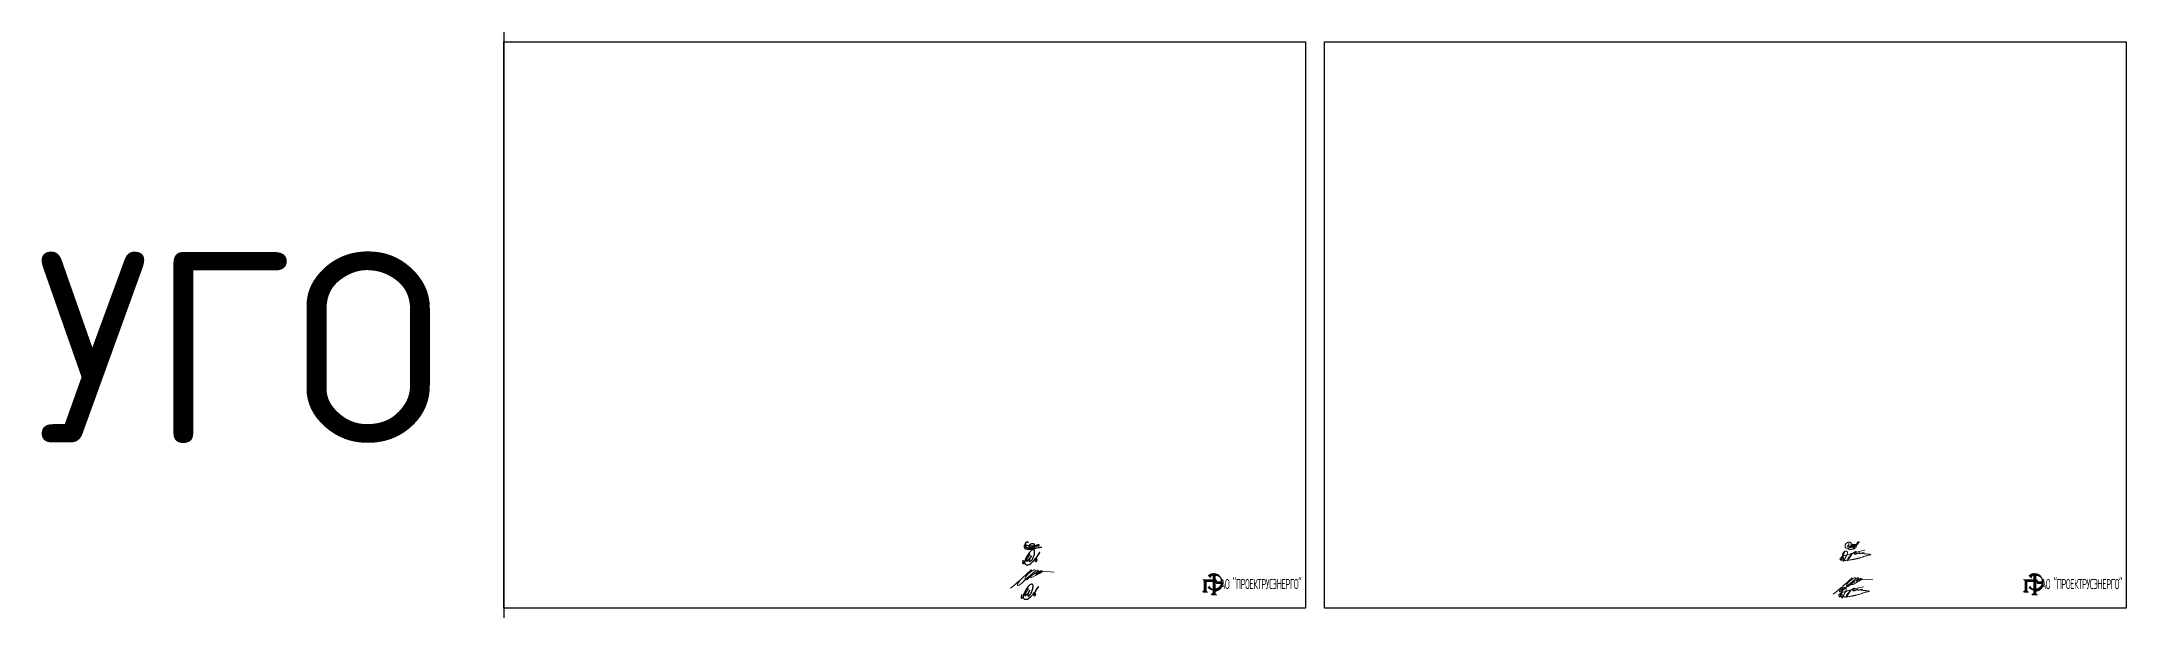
# Model space of a CAD drawing. Header units: millimetres. Extents: x -403105 to 8598000, y -894400 to 0.
# Drawn here: x -48413 to 170000, y -59400 to 0 of the extents above; entities that cross this region are included whole.
import ezdxf

# ---------------------------------------------------------------- set-up
doc = ezdxf.new("R2010")
doc.units = ezdxf.units.MM
doc.layers.get('Defpoints').update_dxf_attribs({"color": 6})
doc.layers.add('_Текст 0.25', color=7, linetype='Continuous', lineweight=25)
doc.layers.add('print', color=5, linetype='Continuous')
doc.styles.get("Standard").update_dxf_attribs({"font": 'isocpeur.ttf'})

msp = doc.modelspace()

# ---------------------------------------------------------------- texts
at = {"layer": '_Текст 0.25', "transparency": 33554687, "char_height": 1050.1, "attachment_point": 5}
for insert in [(79308, -56857), (165308, -56857)]:
    msp.add_mtext_dynamic_manual_height_columns('{\\W0.5;\\T0.9;\\C5;АО "ПРОЕКТРУСЭНЕРГО"}', width=8496.16, gutter_width=3675, heights=[4304], dxfattribs=dict(at, insert=insert))
at = {"layer": 'Defpoints'}
msp.add_text('УГО', height=20000, dxfattribs=at).set_placement((-49129, -42065))

# ---------------------------------------------------------------- blocks, each defined once
blk = doc.blocks.new('A$C3b28ebd5')
at = {"color": 5, "lineweight": 15, "transparency": 33554687}
for points in [[(2745, 1271), (2707, 1168), (2662, 1088), (2594, 957), (2542, 843), (2479, 707), (2426, 609), (2390, 543), (2323, 420), (2282, 327), (2220, 212), (2160, 103), (2036, -113), (1968, -230), (1828, -446), (1663, -689), (1521, -882), (1360, -1109), (1196, -1319), (1072, -1490), (833, -1784), (645, -2016), (525, -2187), (427, -2340), (467, -2204), (510, -2081), (557, -1899), (649, -1599), (730, -1382), (812, -1210), (862, -1107), (979, -895), (1081, -740), (1208, -552), (1310, -411), (1442, -237), (1583, -76), (1729, 83), (2048, 427), (2186, 568), (2290, 664), (2402, 767), (2532, 873), (2629, 974), (2759, 1076), (2835, 1137), (2983, 1254), (3383, 1541), (3684, 1721), (4099, 1929), (4347, 2026), (4541, 2086), (4649, 2102), (4721, 2100), (4744, 2087), (4751, 2062), (4732, 2030), (4668, 1967), (4620, 1907), (4531, 1822), (4451, 1745), (4335, 1625), (4218, 1504), (3896, 1151), (3836, 1055), (3806, 962), (3811, 881), (3871, 820), (3995, 797), (4140, 808), (4292, 843), (4504, 905), (4691, 961), (4905, 1045), (5103, 1123), (5348, 1211), (5569, 1299), (5729, 1369), (5958, 1470), (6177, 1578), (6281, 1635), (6342, 1675), (6252, 1606), (6168, 1533), (6114, 1479), (6088, 1419), (6089, 1315), (6137, 1253), (6211, 1205), (6275, 1179), (6399, 1175), (6637, 1197), (6774, 1224), (7066, 1278), (7373, 1338), (7557, 1369), (7756, 1411), (7974, 1440), (8603, 1585), (7907, 1422), (7721, 1328), (7698, 1302), (7712, 1261), (7797, 1203), (7893, 1171), (8035, 1145), (8314, 1115), (8560, 1094), (8900, 1059), (9167, 1019), (9354, 989), (9590, 947), (9861, 921), (10136, 888), (10326, 871), (10550, 851), (10878, 813), (11194, 773), (11493, 735), (11703, 691), (11787, 649), (11794, 630), (11787, 611), (11734, 589), (11652, 566), (11484, 514), (11068, 397), (10311, 205), (9848, 104), (9504, 19), (8877, -167), (8568, -266), (8362, -346), (8059, -454), (7769, -564), (7183, -767), (6950, -845), (6704, -915), (6483, -983), (6296, -1033), (5778, -1170), (5485, -1245), (5259, -1305), (5010, -1363), (4811, -1406), (4640, -1445), (4425, -1485), (4297, -1515), (4109, -1562), (3946, -1589), (3779, -1620), (3605, -1654), (3429, -1687), (3277, -1720), (3020, -1764), (2875, -1788), (2744, -1813), (2538, -1848), (2254, -1900), (2056, -1925), (1782, -1966), (1577, -1987), (1364, -2023), (1155, -2048), (1011, -2071), (695, -2093), (388, -2120), (72, -2140), (-185, -2147), (-458, -2154), (-661, -2162), (-997, -2158), (-1238, -2151), (-1455, -2144), (-1660, -2124), (-1874, -2099), (-2067, -2070), (-2313, -2021), (-2545, -1957), (-2770, -1874), (-2934, -1779), (-3102, -1601), (-3148, -1492), (-3130, -1315), (-3063, -1166), (-2958, -1021), (-2815, -867), (-2622, -711), (-2433, -581), (-2250, -467), (-1942, -308), (-1608, -152), (-1311, -30), (-880, 130), (-378, 303), (-130, 381), (23, 429), (323, 531), (455, 575), (1041, 746), (1635, 914), (1983, 1007), (2333, 1111), (2654, 1193), (2909, 1280), (3178, 1341), (3481, 1426), (3813, 1515), (4185, 1617), (4446, 1696), (4720, 1767), (5013, 1848), (5567, 2007), (6471, 2221), (7302, 2412), (8271, 2607), (8961, 2727), (8961, 2727)], [(-970, 1787), (-1051, 1575), (-1111, 1360), (-1176, 1144), (-1305, 743), (-1427, 419), (-1706, -276), (-1968, -912), (-2213, -1447), (-2440, -1824), (-2636, -2123), (-2778, -2324), (-2611, -2056), (-2507, -1838), (-2376, -1506), (-2334, -1399), (-2262, -1269), (-2203, -1163), (-2098, -1025), (-1985, -894), (-1880, -801), (-1815, -761), (-1759, -748), (-1717, -746), (-1660, -749), (-1606, -765), (-1562, -793), (-1528, -828), (-1497, -878), (-1467, -947), (-1447, -997), (-1437, -1074), (-1439, -1146), (-1441, -1260), (-1455, -1378), (-1487, -1529), (-1520, -1696), (-1549, -1842), (-1584, -2017), (-1618, -2201), (-1634, -2347), (-1653, -2509), (-1652, -2588), (-1642, -2636), (-1634, -2672), (-1607, -2696), (-1572, -2699), (-1546, -2692), (-1531, -2677), (-1499, -2643), (-1467, -2619), (-1433, -2573), (-1411, -2539), (-1385, -2498), (-1367, -2464), (-1340, -2417), (-1313, -2369), (-1281, -2311), (-1248, -2251), (-1185, -2129), (-1112, -2004), (-1033, -1848), (-958, -1705), (-890, -1593), (-759, -1362), (-683, -1219), (-624, -1130), (-593, -1079), (-543, -974), (-286, -511), (0, 0), (201, 360), (393, 802), (495, 1143), (542, 1380), (549, 1535), (540, 1707), (497, 1840), (449, 1948), (380, 2052), (264, 2173), (167, 2240), (51, 2299), (-47, 2329), (-179, 2362), (-324, 2382), (-465, 2386), (-678, 2344), (-846, 2273), (-996, 2173), (-1137, 2053), (-1254, 1919), (-1332, 1829), (-1394, 1734), (-1464, 1617), (-1544, 1460), (-1607, 1345), (-1687, 1173), (-1731, 1049), (-1798, 908), (-1831, 762), (-1874, 641), (-1930, 449), (-1960, 306), (-1996, 128), (-2063, -249)], [(-410, -2236), (-419, -2248), (-420, -2263), (-415, -2270), (-397, -2274), (-382, -2272), (-376, -2260), (-377, -2252)]]:
    blk.add_lwpolyline(points, dxfattribs=at)
blk = doc.blocks.new('A$C9a5560e3')
h = blk.add_hatch(color=5)
h.dxf.hatch_style = 1
h.paths.add_polyline_path([(5.2, 6.1), (0, 6.1), (0.8, 5.4), (0.8, 0.7), (0, 0.2), (0, 0.2), (2.6, 0.2), (1.8, 0.7), (1.8, 5.6), (5.2, 5.6), (5.2, 1.5), (4.8, 1.6), (4.3, 2), (4, 2.4), (3.8, 2.8), (3.8, 3.1), (2.7, 2), (3.1, 1.6), (3.6, 1.3), (4.3, 0.9), (5.2, 0.6), (5.2, -0.4), (5, -0.7), (4.7, -1), (4.2, -1.2), (7.1, -1.2), (6.6, -1), (6.3, -0.7), (6.3, -0.4), (6.3, 0.6), (6.5, 0.7), (7.2, 0.9), (7.8, 1.2), (8.5, 1.6), (9, 2.1), (9.5, 2.8), (9.7, 3.3), (9.9, 3.7), (10, 4.3), (10.1, 4.9), (10, 5.8), (9.8, 6.6), (9.3, 7.4), (8.8, 8.1), (8.2, 8.6), (7.3, 9), (6.5, 9.2), (5.7, 9.3), (4.9, 9.2), (4.1, 9), (3.5, 8.6), (3.1, 8.3), (2.8, 8), (3.8, 7), (3.8, 7.8), (4, 8.1), (4.3, 8.4), (4.7, 8.5), (5.2, 8.6)])
h.paths.add_polyline_path([(6.3, 6.1), (6.3, 8.6), (6.8, 8.6), (7.3, 8.3), (7.7, 8.1), (8.1, 7.8), (8.6, 7.4), (8.9, 6.9), (9.1, 6.4), (9.3, 5.9), (9.3, 5.5), (9.3, 5.1), (7, 5.1), (6.8, 5), (6.7, 4.8), (6.7, 4.5), (9.3, 4.5), (9.3, 4), (9.1, 3.4), (8.8, 3), (8.5, 2.6), (8.1, 2.2), (7.4, 1.8), (6.8, 1.6), (6.3, 1.5), (6.3, 5.2), (6.4, 5.5), (6.6, 5.8), (7.1, 6.1)], flags=16)
h = blk.add_hatch(color=141)
h.dxf.hatch_style = 1
h.paths.add_polyline_path([(2.6, 0.2), (0, 0.2), (0.4, -0.4), (2.9, -0.4)])
h = blk.add_hatch(color=141)
h.dxf.hatch_style = 1
h.paths.add_polyline_path([(5.2, 5.6), (1.8, 5.6), (1.8, 0.7), (2.2, 0.4), (2.2, 4.8), (5.2, 4.8)])
h = blk.add_hatch(color=141)
h.dxf.hatch_style = 1
h.paths.add_polyline_path([(5, 7.9), (5.2, 8), (5.2, 8.6), (4.7, 8.5), (4.3, 8.4), (4, 8.1), (3.8, 7.8), (3.8, 7), (4.3, 6.4), (4.3, 7.3), (4.6, 7.6)])
h = blk.add_hatch(color=141)
h.dxf.hatch_style = 1
h.paths.add_polyline_path([(7.3, 8.3), (6.8, 8.6), (6.3, 8.6), (6.3, 6.1), (6.7, 6.1), (6.7, 7.9), (7, 7.9), (7.4, 7.8), (8.1, 7.5), (8.8, 7), (8.6, 7.4), (8.1, 7.8), (7.7, 8.1)])
h = blk.add_hatch(color=141)
h.dxf.hatch_style = 1
h.paths.add_polyline_path([(10.2, 2.6), (10.3, 3.2), (10.4, 4), (10.3, 4.7), (10.3, 5.5), (10.1, 6), (9.8, 6.6), (10, 5.8), (10.1, 4.9), (10, 4.3), (9.9, 3.7), (9.7, 3.3), (9.5, 2.8), (9, 2.1), (8.5, 1.6), (7.8, 1.2), (7.2, 0.9), (6.5, 0.7), (6.3, 0.6), (6.3, -0.4), (6.3, -0.7), (6.6, -1), (6.7, -1), (6.7, 0), (7.9, 0.4), (8.8, 0.9), (9.6, 1.7)])
h = blk.add_hatch(color=141)
h.dxf.hatch_style = 1
h.paths.add_polyline_path([(7.1, 6.1), (6.6, 5.8), (6.4, 5.5), (6.3, 5.2), (6.3, 1.5), (6.7, 1.6), (6.7, 4.5), (6.7, 4.8), (6.8, 5), (7, 5.1), (7.6, 5.1)])
h = blk.add_hatch(color=141)
h.dxf.hatch_style = 1
h.paths.add_polyline_path([(9.3, 4.5), (6.7, 4.5), (7.1, 3.9), (9.3, 3.9), (9.3, 4)])
h = blk.add_hatch(color=141)
h.dxf.hatch_style = 1
h.paths.add_polyline_path([(7.1, -1.2), (4.2, -1.2), (4.6, -1.8), (7.5, -1.8)])
blk = doc.blocks.new('A$Cfaef8f0a')
at = {"color": 5, "transparency": 33554687}
blk.add_open_spline([(-1.99, 3.01), (-2.72, 3.34), (-3.47, 3.09), (-3.75, 1.2), (-2.59, 0.37), (-0.28, 0.68), (1.08, 1.99), (0.5, 2.67), (-1.72, 2.13), (-1.77, 1.15), (-1.33, -0.03), (0.63, 0.27), (1.91, 2.16), (3.04, 2.19), (2.69, 1.16), (1.53, 1.28), (-2.77, 1.33), (-3.88, 2.19), (-4.2, 1.32), (-3.75, -0.21), (0.02, -0.13), (2, 0.5), (3.02, 0.85), (3.56, 0.7), (4.3, 0.77)], degree=3, dxfattribs=at)
blk = doc.blocks.new('Макеев')
at = {"color": 172}
blk.add_lwpolyline([(3.34, 0.36), (3.31, 0.29), (3.25, 0.12), (3.22, -0.01), (3.18, -0.21), (3.1, -0.53), (3.06, -0.78), (3.04, -1.02), (3.08, -1.2), (3.14, -1.29), (3.25, -1.33), (3.36, -1.32), (3.52, -1.22), (3.69, -1.05), (3.96, -0.72), (4.3, -0.24), (4.52, 0.15), (4.81, 0.68), (5.03, 1.1), (5.23, 1.45), (5.45, 1.81), (5.65, 2.09), (5.89, 2.41), (6.05, 2.62), (6.23, 2.84), (6.41, 3.02), (6.48, 3.08), (6.26, 2.81), (6.08, 2.55), (5.94, 2.33), (5.83, 2.15), (5.75, 1.99), (5.65, 1.81), (5.49, 1.54), (5.33, 1.25), (5.24, 1.08), (5.1, 0.77), (5.01, 0.57), (4.97, 0.39), (4.92, 0.23), (4.92, 0.08), (4.96, -0.06), (5, -0.1), (5.12, -0.16), (5.2, -0.14), (5.34, -0.07), (5.46, 0.06), (5.56, 0.14), (5.7, 0.27), (5.96, 0.54), (6.35, 1.01), (7.21, 2.42), (6.54, 1.21), (6.46, 1.04), (6.36, 0.79), (6.25, 0.34), (6.19, -0.03), (6.21, -0.24), (6.33, -0.38), (6.42, -0.41), (6.54, -0.42), (6.67, -0.34), (6.83, -0.21), (7.17, 0.13), (7.49, 0.49), (7.72, 0.85), (7.94, 1.25), (8.08, 1.58), (8.32, 2.18), (8.49, 2.75), (8.6, 3.21), (8.67, 3.59), (8.72, 3.86), (8.73, 4.18), (8.71, 4.45), (8.66, 4.75), (8.61, 4.93), (8.51, 5.15), (8.41, 5.24), (8.28, 5.29), (8.14, 5.29), (7.93, 5.25), (7.68, 5.15), (7.43, 5.02), (7.16, 4.86), (6.89, 4.6), (6.55, 4.22), (6.28, 3.91), (5.98, 3.53), (5.63, 3.03), (5.19, 2.38), (4.94, 1.9), (4.58, 1.19), (4.36, 0.73), (4.16, 0.18), (4.04, -0.22), (4.01, -0.4), (4, -0.8), (4, -0.94), (4.04, -1.16), (4.14, -1.36), (4.26, -1.53), (4.44, -1.66), (4.71, -1.85), (4.92, -1.93), (5.23, -1.95), (5.6, -1.93), (6.08, -1.8), (6.47, -1.57), (6.91, -1.26), (7.28, -0.98), (7.63, -0.68), (7.96, -0.34), (8.33, 0.03), (8.72, 0.49), (9.34, 1.24), (9.67, 1.64), (10.04, 2.17), (10.28, 2.52), (10.65, 3.06), (10.87, 3.34), (11.07, 3.65), (11.21, 3.87), (11.21, 3.92), (11.17, 3.93), (11.09, 3.93), (10.98, 3.85), (10.77, 3.64), (10.59, 3.37), (10.39, 3.08), (10.09, 2.56), (9.82, 1.97), (9.59, 1.44), (9.41, 1.06), (9.24, 0.52), (9.19, 0.26), (9.14, 0.02), (9.14, -0.1), (9.14, -0.18), (9.17, -0.25), (9.26, -0.28), (9.35, -0.29), (9.46, -0.25), (9.61, -0.11), (9.78, 0.1), (9.87, 0.26), (9.94, 0.44), (9.94, 0.55), (9.9, 0.61), (9.8, 0.63), (9.64, 0.59), (9.43, 0.46), (9.36, 0.39)], dxfattribs=at)

# ---------------------------------------------------------------- linework, layer by layer
at = {"color": 5, "lineweight": 20, "transparency": 33554687}
for p, q in [((54016, -56509), (53341, -57097)), ((53867, -56800), (53881, -56777)), ((53881, -56777), (53940, -56684)), ((53940, -56684), (54058, -56491)), ((54058, -56491), (54016, -56509)), ((54058, -56491), (54324, -56233)), ((54347, -56691), (54088, -56911)), ((54324, -56233), (54342, -56217)), ((54342, -56217), (55267, -55382)), ((54634, -56401), (54347, -56691)), ((54619, -56252), (54606, -56360)), ((54606, -56360), (54631, -56404)), ((54664, -56144), (54619, -56252)), ((54631, -56404), (54859, -56211)), ((54721, -56407), (54631, -56404)), ((54728, -56038), (54664, -56144)), ((54833, -56362), (54721, -56407)), ((54884, -55852), (54728, -56038)), ((54945, -56278), (54833, -56362)), ((54859, -56211), (54891, -56177)), ((55108, -55645), (54884, -55852)), ((54891, -56177), (54984, -56090)), ((54990, -56240), (54945, -56278)), ((55201, -55487), (54958, -55690)), ((54984, -56090), (55698, -55464)), ((55170, -56103), (54990, -56240)), ((55348, -55461), (55108, -55645)), ((55174, -56007), (55169, -56110)), ((55169, -56110), (55177, -56137)), ((55224, -55906), (55174, -56007)), ((55177, -56137), (55219, -56157)), ((55303, -56010), (55180, -56086)), ((55282, -55397), (55201, -55487)), ((55219, -56157), (55357, -56149)), ((55256, -55872), (55224, -55906)), ((55670, -55511), (55256, -55872)), ((55345, -55959), (55303, -56010)), ((55530, -55830), (55345, -55959)), ((55496, -55396), (55348, -55461)), ((55357, -56149), (55482, -56100)), ((55583, -55787), (55530, -55830)), ((55745, -55673), (55583, -55787)), ((55690, -55508), (55670, -55511)), ((55690, -55508), (55821, -55428)), ((55698, -55464), (55690, -55508)), ((55948, -55515), (55745, -55673)), ((55795, -55799), (55778, -55854)), ((55778, -55854), (55800, -55878)), ((55867, -55721), (55795, -55799)), ((55800, -55878), (55838, -55884)), ((55838, -55884), (56136, -55736)), ((56062, -55535), (55867, -55721)), ((55958, -55387), (56001, -55401)), ((56133, -55496), (56062, -55535)), ((56066, -55730), (56101, -55678)), ((56078, -55739), (56066, -55730)), ((56136, -55736), (56078, -55739)), ((56128, -55637), (56101, -55678)), ((56101, -55678), (56134, -55677)), ((56203, -55579), (56128, -55637)), ((56134, -55677), (56281, -55612)), ((56136, -55736), (56408, -55557)), ((56340, -55501), (56203, -55579)), ((56281, -55612), (56357, -55591)), ((56357, -55591), (56436, -55581)), ((56436, -55581), (56818, -55545)), ((56818, -55545), (57665, -55597)), ((53341, -57097), (53081, -57284)), ((53806, -56965), (53817, -56902)), ((53815, -56986), (53806, -56965)), ((53868, -57014), (53815, -56986)), ((53817, -56902), (53867, -56800)), ((54000, -56966), (53868, -57014)), ((54088, -56911), (54000, -56966))]:
    msp.add_line(p, q, dxfattribs=at)
msp.add_lwpolyline([(140437, -56958), (141274, -56202, -0.241302), (141286, -56202, -0.4266917), (141287, -56216), (141214, -56297), (140994, -56481, 0.0210081), (140179, -57206), (140420, -56972)], format="xyb", close=True, dxfattribs=at)
for points in [[(141186, -56855), (141024, -56979), (140982, -57013), (140881, -57089), (140780, -57130), (140698, -57127), (140905, -56952), (140934, -56922), (141018, -56843), (141664, -56276, 0.4857856), (141481, -56215), (141348, -56273), (141130, -56440), (140927, -56628), (140786, -56796), (140728, -56892), (140687, -56990), (140676, -57088), (140698, -57127)], [(141657, -56316), (141639, -56319), (141264, -56646), (141236, -56676), (141190, -56768), (141185, -56861), (141193, -56886), (141231, -56904), (141355, -56897), (141469, -56852, 0.0491855), (142203, -56324, 0.554472), (142193, -56271, 0.2438052), (142058, -56305), (141993, -56340), (141817, -56509), (141752, -56579), (141737, -56630), (141757, -56651), (141791, -56657), (142061, -56522), (142008, -56525), (141997, -56517), (142029, -56470)], [(141664, -56276), (141657, -56316), (141776, -56243, -0.1372754), (141899, -56207), (141938, -56219, -0.3321168), (141891, -56322), (141707, -56466), (141560, -56569), (141512, -56607), (141344, -56725), (141307, -56771), (141195, -56839)], [(142061, -56522), (142307, -56360, 0.3883445), (142322, -56298, 0.3001204), (142245, -56310), (142121, -56381), (142053, -56433), (142029, -56470), (142059, -56469), (142192, -56411), (142261, -56391), (142332, -56383), (142678, -56350), (143445, -56397)]]:
    msp.add_lwpolyline(points, format="xyb", dxfattribs=at)
msp.add_lwpolyline([(140701, -57124), (140441, -57387), (140206, -57586), (140127, -57636), (140008, -57680), (139960, -57654), (139951, -57635), (139961, -57578), (140007, -57486), (140020, -57464), (140072, -57380), (140179, -57206), (140141, -57222), (139531, -57754), (139296, -57924)], dxfattribs=at)
for centre, radius, start, end in [((64029, -66794), 14338, 129.24698, 134.06098), ((55273, -55395), 14.6, 62.8187, 117.08369), ((55273, -55390), 10.9, 319.70699, 52.13715), ((52930, -51693), 5093, 300.07133, 311.33475), ((55570, -55510), 136, 19.57027, 123.20952), ((55962, -55652), 265, 90.91719, 122.18297), ((55898, -55423), 105, 298.50283, 11.99161), ((56244, -55620), 167, 76.84422, 131.65104), ((56270, -55491), 35.4, 312.98971, 69.01827), ((56393, -55558), 77.9, 65.42165, 132.24393), ((56378, -55513), 52.9, 303.69838, 28.59201)]:
    msp.add_arc(centre, radius, start, end, dxfattribs=at)
at = {"color": 5, "transparency": 33554687}
msp.add_open_spline([(54972, -52510), (54811, -52436), (54645, -52492), (54583, -52910), (54840, -53094), (55351, -53024), (55652, -52734), (55523, -52583), (55031, -52704), (55020, -52921), (55119, -53182), (55553, -53116), (55836, -52697), (56085, -52690), (56008, -52917), (55751, -52892), (54800, -52881), (54554, -52690), (54483, -52883), (54583, -53222), (55417, -53204), (55854, -53064), (56082, -52987), (56199, -53020), (56365, -53005)], degree=3, dxfattribs=at)
at = {"color": 5, "lineweight": 5, "transparency": 33554687}
for points in [[(140928, -52560), (140926, -52613), (140923, -52646), (140918, -52694), (140912, -52736), (140907, -52777), (140892, -52843), (140867, -52889), (140848, -52913), (140828, -52930), (140809, -52931), (140799, -52914), (140796, -52877), (140802, -52844), (140814, -52823), (140834, -52802), (140858, -52795), (140887, -52794), (140904, -52807), (140932, -52846), (140950, -52871), (140974, -52902), (140992, -52927), (141017, -52948), (141046, -52955), (141066, -52946), (141085, -52916), (141122, -52849), (141144, -52804), (141170, -52747), (141181, -52708), (141185, -52649), (141177, -52586), (141154, -52539), (141118, -52503), (141076, -52475), (141032, -52458), (140996, -52454), (140957, -52452), (140911, -52454), (140875, -52464), (140834, -52480), (140802, -52495), (140761, -52519), (140723, -52543), (140687, -52571), (140657, -52593), (140626, -52623), (140594, -52661), (140562, -52708), (140547, -52757), (140543, -52770), (140532, -52823), (140533, -52849), (140533, -52895), (140541, -52954), (140554, -53002), (140576, -53045), (140608, -53072), (140646, -53089), (140687, -53104), (140755, -53106), (140809, -53103), (140878, -53083), (140932, -53070), (141016, -53034), (141069, -53016), (141115, -53009), (141159, -53005), (141204, -53001), (141279, -53000), (141395, -53031), (141461, -53055), (141521, -53072), (141555, -53067), (141601, -53077), (141679, -52999), (141688, -52944), (141706, -52873), (141723, -52801), (141738, -52744), (141749, -52687), (141763, -52636), (141792, -52567), (141824, -52513), (141853, -52480), (141905, -52452), (141938, -52440), (141976, -52430), (141995, -52442), (141988, -52475), (141969, -52511), (141936, -52557), (141908, -52599), (141876, -52643), (141825, -52694), (141769, -52747), (141695, -52809), (141634, -52852), (141597, -52884), (141573, -52897), (141549, -52912), (141532, -52932), (141519, -52954), (141524, -52965), (141544, -52957), (141572, -52931), (141578, -52898), (141578, -52856), (141577, -52829), (141579, -52798), (141589, -52754), (141617, -52714), (141644, -52698), (141683, -52692), (141693, -52709), (141676, -52743), (141651, -52779), (141604, -52809), (141588, -52816), (141542, -52841), (141494, -52860), (141450, -52879), (141416, -52902), (141395, -52926), (141394, -52951), (141417, -52954), (141435, -52936), (141437, -52901), (141436, -52858), (141437, -52819), (141441, -52786), (141463, -52746), (141502, -52709), (141524, -52701), (141545, -52703), (141556, -52715), (141554, -52737), (141536, -52761), (141511, -52782), (141487, -52802), (141454, -52823), (141422, -52838), (141395, -52855), (141353, -52871), (141317, -52884), (141286, -52897), (141265, -52910), (141237, -52922), (141212, -52933), (141207, -52954), (141219, -52962), (141245, -52963), (141277, -52943), (141283, -52906), (141275, -52845), (141261, -52800), (141262, -52759), (141276, -52717), (141310, -52698), (141349, -52687), (141376, -52693), (141376, -52715), (141355, -52746), (141316, -52774), (141280, -52799), (141229, -52824), (141181, -52835), (141128, -52854), (141111, -52856)], [(140894, -53080), (140873, -53097), (140866, -53106), (140859, -53116), (140854, -53129), (140855, -53144), (140859, -53158), (140874, -53173), (140909, -53187), (140949, -53202), (140975, -53210), (141007, -53216), (141047, -53220), (141080, -53218), (141123, -53219), (141172, -53212), (141225, -53208), (141266, -53204), (141316, -53197), (141393, -53183), (141440, -53169), (141495, -53147), (141549, -53122), (141579, -53097), (141605, -53076)]]:
    msp.add_spline(points, degree=3, dxfattribs=at)
at = {"layer": 'Defpoints'}
msp.add_xline((0, 0), (0, -1), dxfattribs=at)
at = {"layer": 'print'}
for points in [[(84000, -59400), (0, -59400), (0, 0), (84000, 0)], [(170000, -59400), (86000, -59400), (86000, 0), (170000, 0)]]:
    msp.add_lwpolyline(points, close=True, dxfattribs=at)

# ---------------------------------------------------------------- block references
for name, p, xscale, yscale, zscale in [('Макеев', (53688, -54419), 221.2739632578542, 221.2739632578542, 221.2739632578542), ('A$Cfaef8f0a', (55443, -53168), 220.0932427902996, 220.0932427902996, 220.0932427902996), ('Макеев', (53531, -58027), 221.2739632578542, 221.2739632578542, 221.2739632578542)]:
    msp.add_blockref(name, p, dxfattribs=dict(xscale=xscale, yscale=yscale, zscale=zscale))
at = {"transparency": 33554687}
for name, p, xscale, yscale, zscale in [('A$C3b28ebd5', (140678, -53906), 0.2153386147171061, 0.2153386147171061, 0.2153386147171061), ('A$C9a5560e3', (73175, -57658), 210.0205294222975, 210.0205294222975, 210.0205294222975), ('A$C9a5560e3', (159175, -57658), 210.0205294222975, 210.0205294222975, 210.0205294222975), ('A$C3b28ebd5', (140541, -57744), 0.2153386147171061, 0.2153386147171061, 0.2153386147171061)]:
    msp.add_blockref(name, p, dxfattribs=dict(at, xscale=xscale, yscale=yscale, zscale=zscale))

msp.set_redraw_order([(e.dxf.handle, doc.entitydb.next_handle()) for e in msp.query("TEXT MTEXT ATTDEF DIMENSION ARC_DIMENSION")])  # texts and dimensions are drawn at this point

doc.saveas('drawing.dxf')
